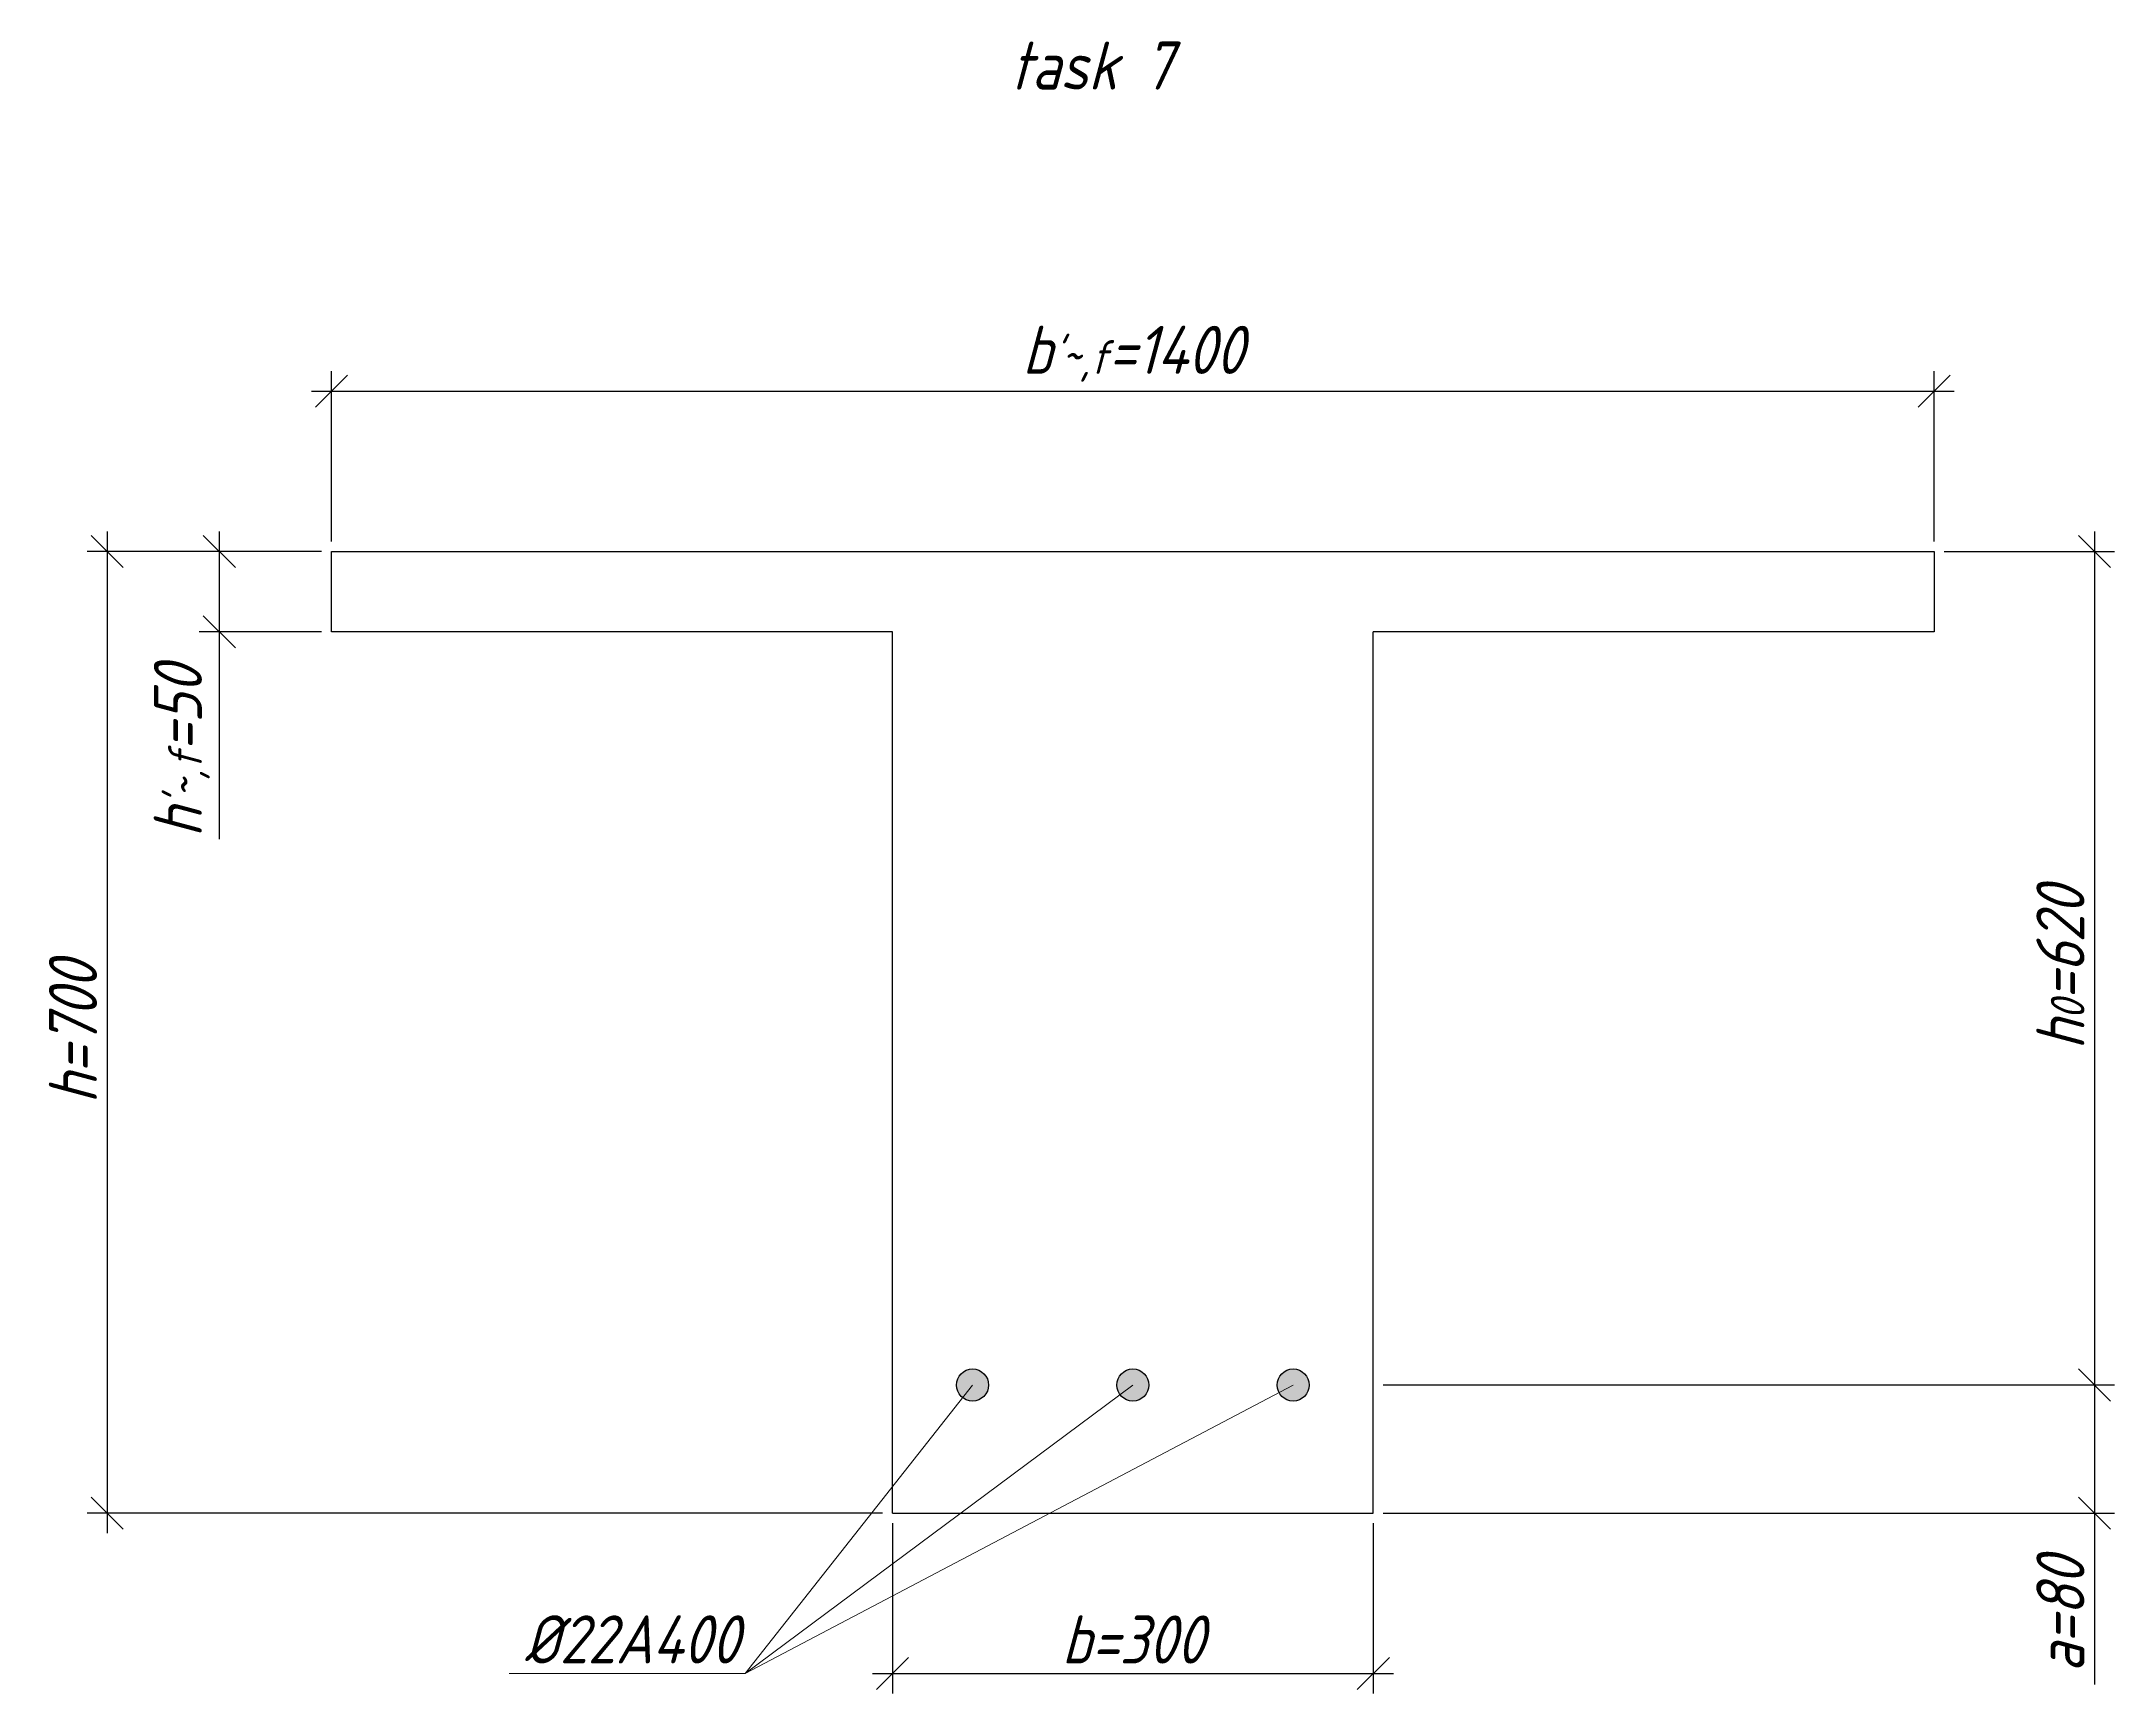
# Model space of a CAD drawing. Header units: millimetres. Extents: x -180 to 58926, y -10791 to 13515.
# Drawn here: x 2275 to 3568, y -10768 to -9737 of the extents above; entities that cross this region are included whole.
import ezdxf

# ---------------------------------------------------------------- set-up
doc = ezdxf.new("R2010")
doc.units = ezdxf.units.MM
for name, color, linetype, lineweight in [('basic', 95, 'Continuous', 30), ('size', 45, 'Continuous', 20), ('text', 13, 'Continuous', 20), ('thin', 153, 'Continuous', 18)]:
    doc.layers.add(name, color=color, linetype=linetype, lineweight=lineweight)
doc.styles.add('Structures', font='isocpeur.ttf', dxfattribs={"width": 0.85, "oblique": 15})
doc.dimstyles.new('Structures', dxfattribs={"dimtxt": 3, "dimasz": 2, "dimexe": 1.25, "dimexo": 0.625, "dimtad": 1, "dimtxsty": 'Structures', "dimblk": 'OBLIQUE', "dimcen": 2.5, "dimdle": 1.25, "dimadec": 0, "dimazin": 0, "dimtfac": 1, "dimtmove": 0, "dimatfit": 3, "dimfxl": 1, "dimarcsym": 0})

# ---------------------------------------------------------------- blocks, each defined once
blk = doc.blocks.new('_Oblique')
at = {"color": 0, "linetype": 'ByBlock', "lineweight": -2}
blk.add_line((-0.5, -0.5), (0.5, 0.5), dxfattribs=at)
blk = doc.blocks.new('*D317')
at = {"layer": 'Defpoints', "color": 0, "transparency": 16777216}
for p in [(2805.7, -10655.5), (3105.7, -10655.5), (3105.7, -10755.5)]:
    blk.add_point(p, dxfattribs=at)
at = {"layer": 'size', "color": 0, "lineweight": -2, "transparency": 16777216}
for p, q in [((2805.7, -10661.8), (2805.7, -10768)), ((3105.7, -10661.8), (3105.7, -10768)), ((2793.2, -10755.5), (3118.2, -10755.5))]:
    blk.add_line(p, q, dxfattribs=at)
at = {"layer": 'size', "color": 0, "lineweight": -2, "transparency": 16777216, "xscale": 20, "yscale": 20, "zscale": 20, "rotation": 180}
blk.add_blockref('_Oblique', (2805.7, -10755.5), dxfattribs=at)
at = {"layer": 'size', "color": 0, "lineweight": -2, "transparency": 16777216, "xscale": 20, "yscale": 20, "zscale": 20}
blk.add_blockref('_Oblique', (3105.7, -10755.5), dxfattribs=at)
at = {"layer": 'size', "color": 0, "transparency": 16777216, "insert": (2955.7, -10734.3), "char_height": 30, "attachment_point": 5, "style": 'Structures'}
blk.add_mtext('b=300', dxfattribs=at)
blk = doc.blocks.new('*D318')
at = {"layer": 'Defpoints', "color": 0, "transparency": 16777216}
for p in [(3455.7, -9955.5), (2455.7, -10055.5), (3455.7, -10055.5)]:
    blk.add_point(p, dxfattribs=at)
at = {"layer": 'size', "color": 0, "lineweight": -2, "transparency": 16777216}
for p, q in [((2455.7, -10049.3), (2455.7, -9943)), ((3455.7, -10049.3), (3455.7, -9943)), ((2443.2, -9955.5), (3468.2, -9955.5))]:
    blk.add_line(p, q, dxfattribs=at)
at = {"layer": 'size', "color": 0, "lineweight": -2, "transparency": 16777216, "xscale": 20, "yscale": 20, "zscale": 20, "rotation": 180}
blk.add_blockref('_Oblique', (2455.7, -9955.5), dxfattribs=at)
at = {"layer": 'size', "color": 0, "lineweight": -2, "transparency": 16777216, "xscale": 20, "yscale": 20, "zscale": 20}
blk.add_blockref('_Oblique', (3455.7, -9955.5), dxfattribs=at)
at = {"layer": 'size', "color": 0, "transparency": 16777216, "insert": (2955.7, -9932.1), "char_height": 30, "attachment_point": 5, "style": 'Structures'}
blk.add_mtext("b{\\H0.7x;\\S'~,f;}=1400", dxfattribs=at)
blk = doc.blocks.new('*D319')
at = {"layer": 'Defpoints', "color": 0, "transparency": 16777216}
for p in [(2455.7, -10055.5), (2385.7, -10105.5), (2455.7, -10105.5)]:
    blk.add_point(p, dxfattribs=at)
at = {"layer": 'size', "color": 0, "lineweight": -2, "transparency": 16777216}
for p, q in [((2385.7, -10043), (2385.7, -10105.5)), ((2449.4, -10055.5), (2373.2, -10055.5)), ((2449.4, -10105.5), (2373.2, -10105.5)), ((2385.7, -10105.5), (2385.7, -10234.9))]:
    blk.add_line(p, q, dxfattribs=at)
at = {"layer": 'size', "color": 0, "lineweight": -2, "transparency": 16777216, "xscale": 20, "yscale": 20, "zscale": 20}
for p, rotation in [((2385.7, -10055.5), 90), ((2385.7, -10105.5), 270)]:
    blk.add_blockref('_Oblique', p, dxfattribs=dict(at, rotation=rotation))
at = {"layer": 'size', "color": 0, "transparency": 16777216, "insert": (2362.3, -10180.2), "char_height": 30, "attachment_point": 5, "rotation": 90, "style": 'Structures'}
blk.add_mtext("h{\\H0.7x;\\S'~,f;}=50", dxfattribs=at)
blk = doc.blocks.new('*D320')
at = {"layer": 'Defpoints', "color": 0, "transparency": 16777216}
for p in [(2455.7, -10055.5), (2315.7, -10655.5), (2805.7, -10655.5)]:
    blk.add_point(p, dxfattribs=at)
at = {"layer": 'size', "color": 0, "lineweight": -2, "transparency": 16777216}
for p, q in [((2315.7, -10043), (2315.7, -10668)), ((2449.4, -10055.5), (2303.2, -10055.5)), ((2799.4, -10655.5), (2303.2, -10655.5))]:
    blk.add_line(p, q, dxfattribs=at)
at = {"layer": 'size', "color": 0, "lineweight": -2, "transparency": 16777216, "xscale": 20, "yscale": 20, "zscale": 20}
for p, rotation in [((2315.7, -10055.5), 90), ((2315.7, -10655.5), 270)]:
    blk.add_blockref('_Oblique', p, dxfattribs=dict(at, rotation=rotation))
at = {"layer": 'size', "color": 0, "transparency": 16777216, "insert": (2294.4, -10355.5), "char_height": 30, "attachment_point": 5, "rotation": 90, "style": 'Structures'}
blk.add_mtext('h=700', dxfattribs=at)
blk = doc.blocks.new('*D321')
at = {"layer": 'Defpoints', "color": 0, "transparency": 16777216}
for p in [(3105.7, -10575.5), (3105.7, -10655.5), (3555.7, -10655.5)]:
    blk.add_point(p, dxfattribs=at)
at = {"layer": 'size', "color": 0, "lineweight": -2, "transparency": 16777216}
for p, q in [((3555.7, -10563), (3555.7, -10655.5)), ((3111.9, -10575.5), (3568.2, -10575.5)), ((3111.9, -10655.5), (3568.2, -10655.5)), ((3555.7, -10655.5), (3555.7, -10762.4))]:
    blk.add_line(p, q, dxfattribs=at)
at = {"layer": 'size', "color": 0, "lineweight": -2, "transparency": 16777216, "xscale": 20, "yscale": 20, "zscale": 20}
for p, rotation in [((3555.7, -10575.5), 90), ((3555.7, -10655.5), 270)]:
    blk.add_blockref('_Oblique', p, dxfattribs=dict(at, rotation=rotation))
at = {"layer": 'size', "color": 0, "transparency": 16777216, "insert": (3534.4, -10718.9), "char_height": 30, "attachment_point": 5, "rotation": 90, "style": 'Structures'}
blk.add_mtext('a=80', dxfattribs=at)
blk = doc.blocks.new('*D322')
at = {"layer": 'Defpoints', "color": 0, "transparency": 16777216}
for p in [(3455.7, -10055.5), (3105.7, -10575.5), (3555.7, -10575.5)]:
    blk.add_point(p, dxfattribs=at)
at = {"layer": 'size', "color": 0, "lineweight": -2, "transparency": 16777216}
for p, q in [((3555.7, -10043), (3555.7, -10588)), ((3461.9, -10055.5), (3568.2, -10055.5)), ((3111.9, -10575.5), (3568.2, -10575.5))]:
    blk.add_line(p, q, dxfattribs=at)
at = {"layer": 'size', "color": 0, "lineweight": -2, "transparency": 16777216, "xscale": 20, "yscale": 20, "zscale": 20}
for p, rotation in [((3555.7, -10055.5), 90), ((3555.7, -10575.5), 270)]:
    blk.add_blockref('_Oblique', p, dxfattribs=dict(at, rotation=rotation))
at = {"layer": 'size', "color": 0, "transparency": 16777216, "insert": (3534.4, -10315.5), "char_height": 30, "attachment_point": 5, "rotation": 90, "style": 'Structures'}
blk.add_mtext('h{\\H0.7x;\\S^ 0;}=620', dxfattribs=at)

msp = doc.modelspace()

# ---------------------------------------------------------------- hatches: boundary and pattern name
at = {"layer": 'basic'}
h = msp.add_hatch(color=256, dxfattribs=at)
h.dxf.hatch_style = 1
h.paths.add_polyline_path([(2855.666, -10565.52, 0.41421356), (2845.666, -10575.52), (2855.666, -10575.52)])
h.paths.add_polyline_path([(2855.666, -10565.52), (2855.666, -10575.52), (2865.666, -10575.52, 0.41421356)])
h.paths.add_polyline_path([(2855.666, -10575.52), (2845.666, -10575.52, 0.41421356), (2855.666, -10585.52)])
h.paths.add_polyline_path([(2865.666, -10575.52), (2855.666, -10575.52), (2855.666, -10585.52, 0.41421356)])
h = msp.add_hatch(color=256, dxfattribs=at)
h.dxf.hatch_style = 1
h.paths.add_polyline_path([(2955.666, -10565.52, 0.41421356), (2945.666, -10575.52), (2955.666, -10575.52)])
h.paths.add_polyline_path([(2955.666, -10565.52), (2955.666, -10575.52), (2965.666, -10575.52, 0.41421356)])
h.paths.add_polyline_path([(2955.666, -10575.52), (2945.666, -10575.52, 0.41421356), (2955.666, -10585.52)])
h.paths.add_polyline_path([(2965.666, -10575.52), (2955.666, -10575.52), (2955.666, -10585.52, 0.41421356)])
h = msp.add_hatch(color=256, dxfattribs=at)
h.dxf.hatch_style = 1
h.paths.add_polyline_path([(3055.666, -10565.52, 0.41421356), (3045.666, -10575.52), (3055.666, -10575.52)])
h.paths.add_polyline_path([(3055.666, -10565.52), (3055.666, -10575.52), (3065.666, -10575.52, 0.41421356)])
h.paths.add_polyline_path([(3055.666, -10575.52), (3045.666, -10575.52, 0.41421356), (3055.666, -10585.52)])
h.paths.add_polyline_path([(3065.666, -10575.52), (3055.666, -10575.52), (3055.666, -10585.52, 0.41421356)])

# ---------------------------------------------------------------- linework, layer by layer
for p, q in [((2455.666, -10055.52), (3455.666, -10055.52)), ((2455.666, -10105.52), (2455.666, -10055.52)), ((3455.666, -10055.52), (3455.666, -10105.52)), ((2805.666, -10105.52), (2455.666, -10105.52)), ((2805.666, -10655.52), (2805.666, -10105.52)), ((3455.666, -10105.52), (3105.666, -10105.52)), ((3105.666, -10655.52), (3105.666, -10105.52)), ((2805.666, -10655.52), (3105.666, -10655.52))]:
    msp.add_line(p, q, dxfattribs=at)
for centre in [(2855.666, -10575.52), (2955.666, -10575.52), (3055.666, -10575.52)]:
    msp.add_circle(centre, 10, dxfattribs=at)
at = {"layer": 'thin'}
for p, q in [((2855.666, -10575.52), (2713.886, -10755.52)), ((2713.886, -10755.52), (2955.666, -10575.52)), ((3055.666, -10575.52), (2713.886, -10755.52)), ((2713.886, -10755.52), (2566.451, -10755.52))]:
    msp.add_line(p, q, dxfattribs=at)

# ---------------------------------------------------------------- texts
at = {"layer": 'text', "char_height": 30, "width": 137.52879, "attachment_point": 5, "style": 'Structures'}
for s, insert in [('task 7', (2929.757, -9752.242)), ('%%C22A400', (2642.955, -10734.258))]:
    msp.add_mtext(s, dxfattribs=dict(at, insert=insert))

# ---------------------------------------------------------------- dimensions: what is measured, and where the dimension line sits
at = {"layer": 'size'}
for base, p1, p2, text, picture, middle in [((3455.666, -9955.52), (2455.666, -10055.52), (3455.666, -10055.52), "b{\\H0.7x;\\S'~,f;}=1400", '*D318', (2955.666, -9932.12)), ((3105.666, -10755.52), (2805.666, -10655.52), (3105.666, -10655.52), 'b=300', '*D317', (2955.666, -10734.27))]:
    dim = msp.add_linear_dim(base=base, p1=p1, p2=p2, text=text, dimstyle='Structures', dxfattribs=at)
    dim.commit()
    dim.dimension.update_dxf_attribs({"geometry": picture, "text_midpoint": middle})
for base, p1, p2, text, picture, middle in [((2315.666, -10655.52), (2455.666, -10055.52), (2805.666, -10655.52), 'h=700', '*D320', (2294.416, -10355.52)), ((2385.666, -10105.52), (2455.666, -10055.52), (2455.666, -10105.52), "h{\\H0.7x;\\S'~,f;}=<>", '*D319', (2362.266, -10180.235)), ((3555.666, -10575.52), (3455.666, -10055.52), (3105.666, -10575.52), 'h{\\H0.7x;\\S^ 0;}=620', '*D322', (3534.416, -10315.52)), ((3555.666, -10655.52), (3105.666, -10575.52), (3105.666, -10655.52), 'a=<>', '*D321', (3534.416, -10718.94))]:
    dim = msp.add_linear_dim(base=base, p1=p1, p2=p2, angle=90, text=text, dimstyle='Structures', dxfattribs=at)
    dim.commit()
    dim.dimension.update_dxf_attribs({"geometry": picture, "text_midpoint": middle})

doc.saveas('drawing.dxf')
